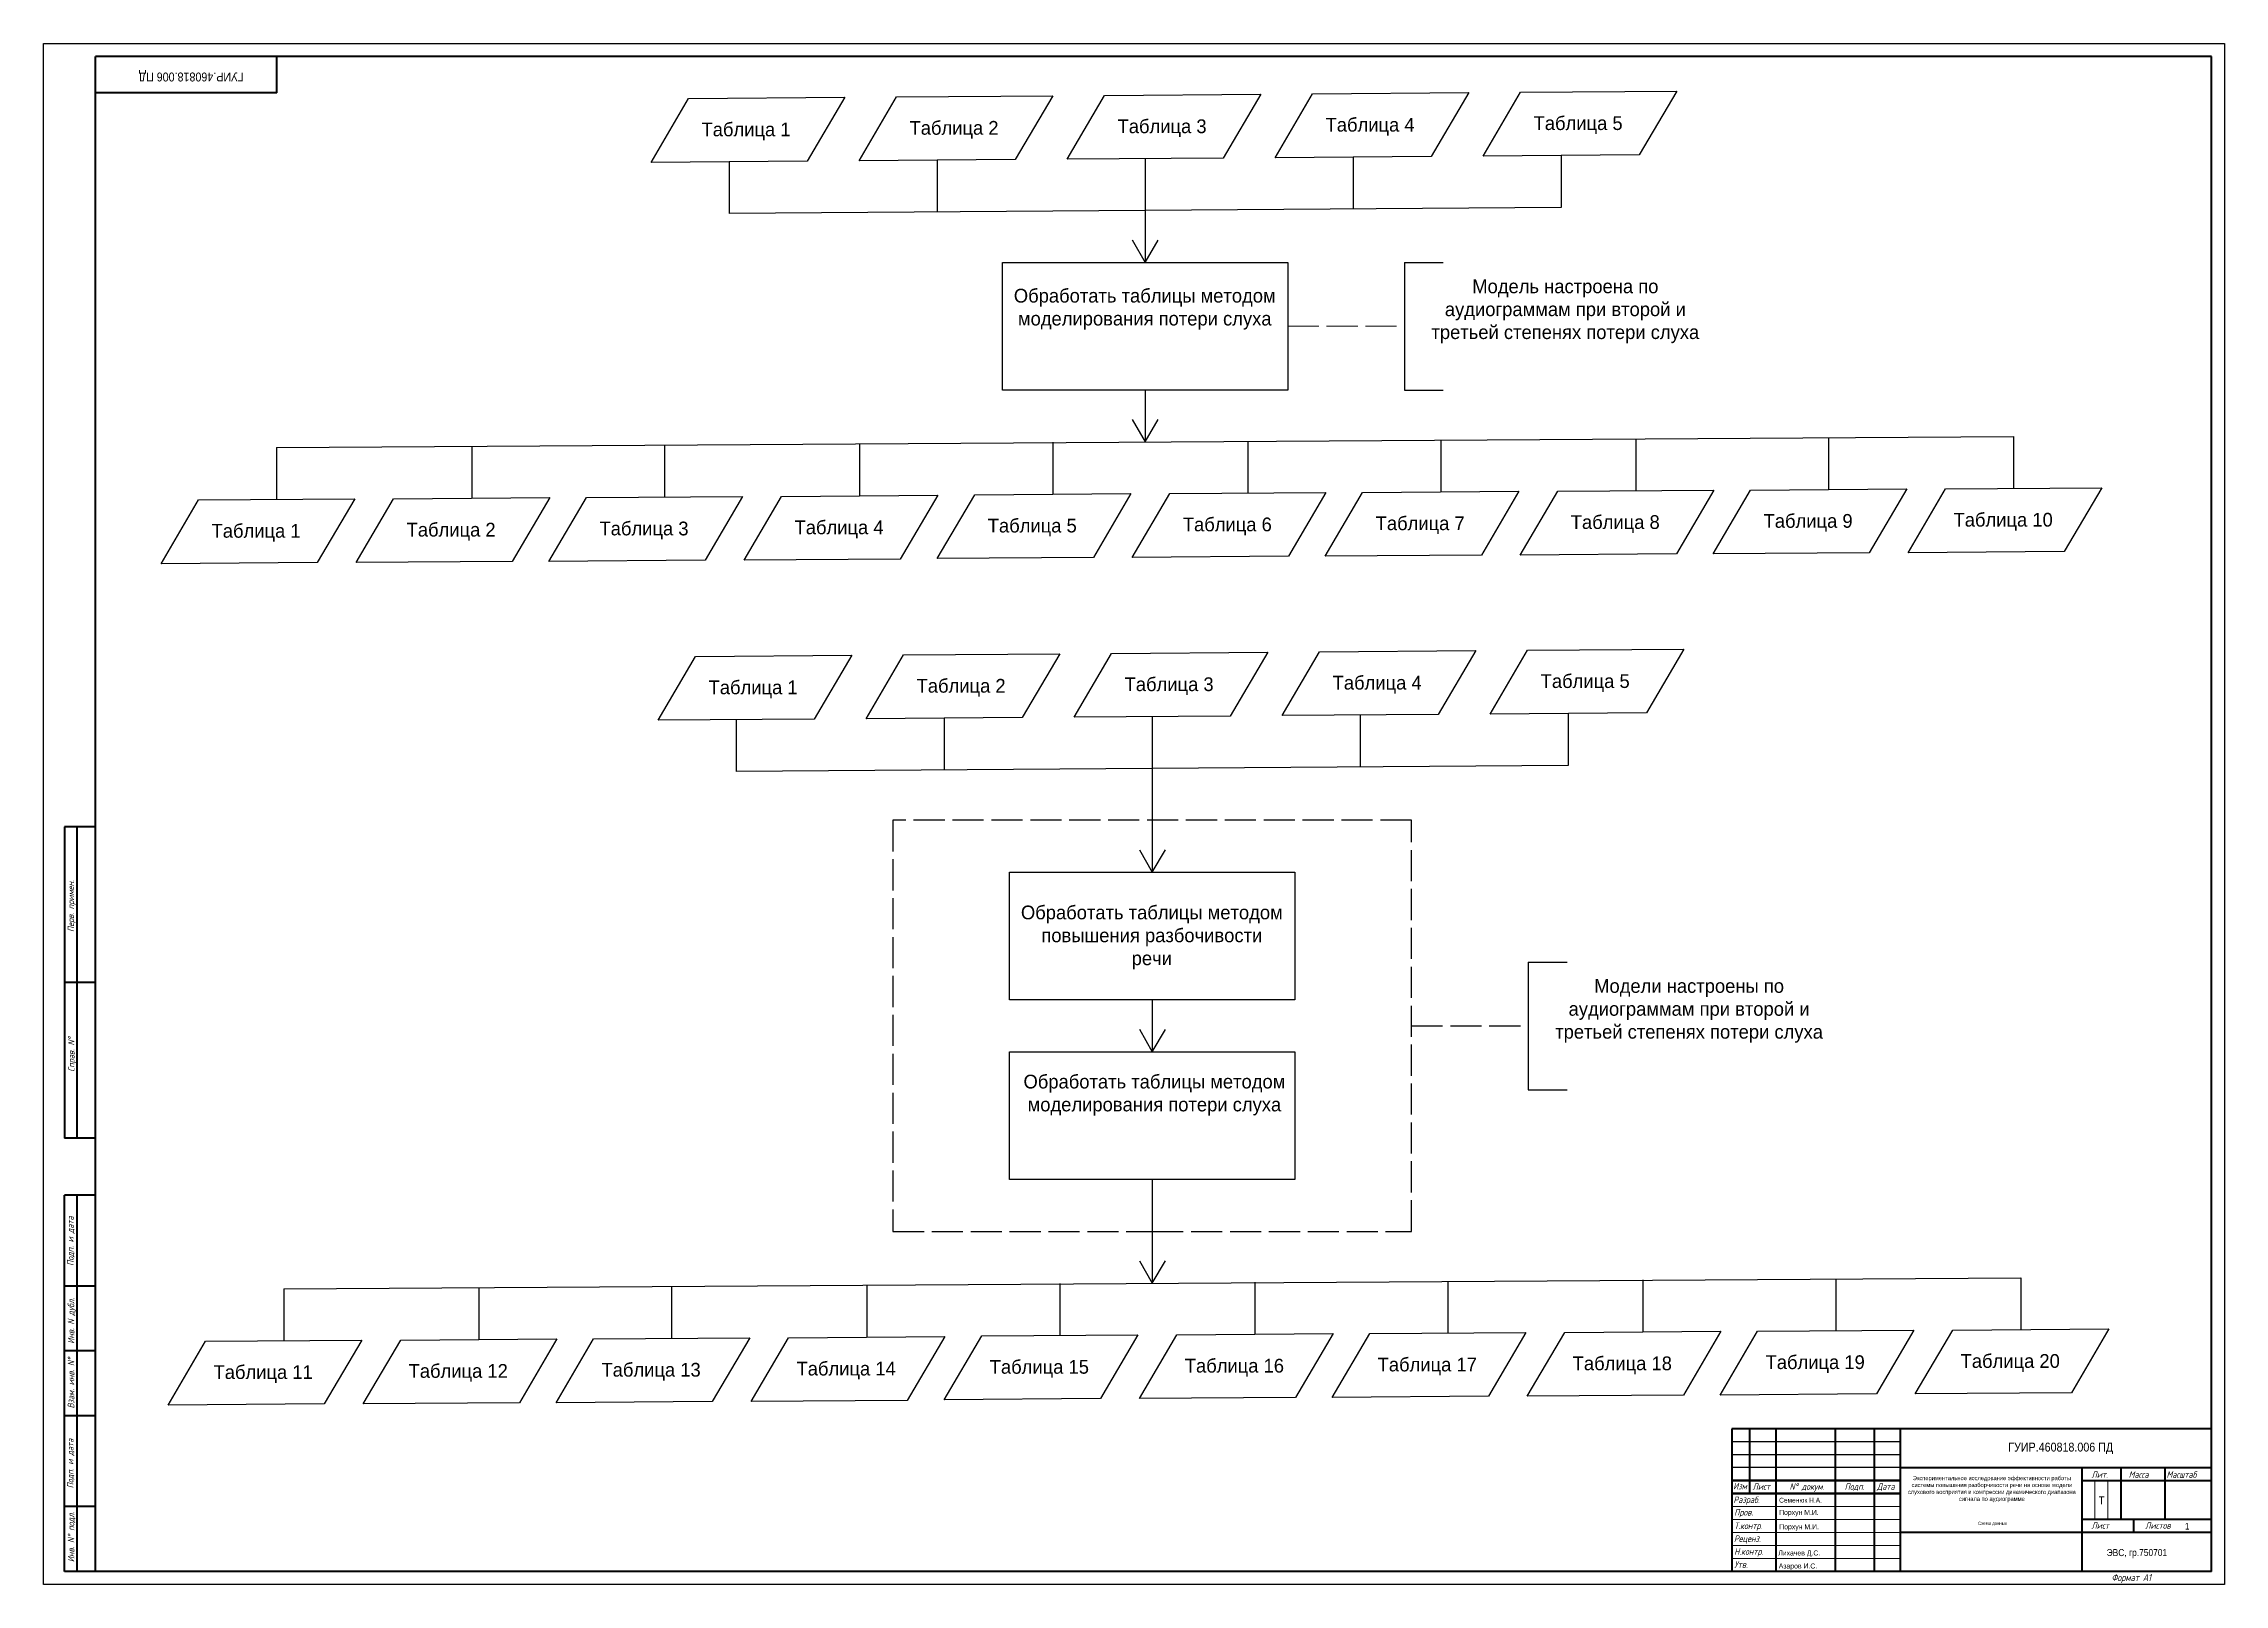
# Model space of a CAD drawing. Extents: x 21 to 3509, y 15 to 1466.
# Drawn here: x 1752 to 2593, y 795 to 1389 of the extents above; entities that cross this region are included whole.
import ezdxf

# ---------------------------------------------------------------- set-up
doc = ezdxf.new("R2010")
doc.units = 0
doc.header["$MEASUREMENT"] = 0
doc.linetypes.add('ACAD_ISO02W100', pattern=[15, 12, -3])
doc.layers.get('0').update_dxf_attribs({"linetype": 'CONTINUOUS'})
doc.layers.add('4-текст', color=7, linetype='CONTINUOUS', true_color=0x00ad00)
doc.layers.add('KONTUR', color=7, linetype='CONTINUOUS')
for name, color, linetype, lineweight in [('Основная', 7, 'CONTINUOUS', 40), ('текст', 7, 'CONTINUOUS', 30), ('тонкая', 7, 'CONTINUOUS', 20)]:
    doc.layers.add(name, color=color, linetype=linetype, lineweight=lineweight)
doc.styles.add('стиль1', font='romans.shx', dxfattribs={"width": 0.75, "oblique": 15, "height": 3.5})

msp = doc.modelspace()

# ---------------------------------------------------------------- texts
at = {"linetype": 'ByBlock', "lineweight": 30, "char_height": 5.3, "attachment_point": 1}
for s, insert, width in [('\\pxqc;{\\Ftxt|c204;Таблица 1}', (1971.62, 1358.88), 101.5774), ('\\pxqc;{\\Ftxt|c204;Таблица 2}', (2051.84, 1359.48), 101.5774), ('\\pxqc;{\\Ftxt|c204;Таблица 3}', (2132.07, 1360.09), 101.5774), ('\\pxqc;{\\Ftxt|c204;Таблица 4}', (2212.29, 1360.69), 101.5774), ('\\pxqc;{\\Ftxt|c204;Таблица 5}', (2292.51, 1361.29), 101.5774), ('\\pxqc;{\\Ftxt|c204;Модель настроена по аудиограммам при второй и третьей степенях потери слуха}', (2281.02, 1298.38), 114.7285), ('\\pxqc;{\\Ftxt|c204;Обработать таблицы методом моделирования потери слуха}', (2125.39, 1294.78), 101.5774), ('\\pxqc;{\\Ftxt|c204;Таблица 1}', (1782.68, 1204.12), 101.5774), ('\\pxqc;{\\Ftxt|c204;Таблица 2}', (1857.9, 1204.57), 101.5774), ('\\pxqc;{\\Ftxt|c204;Таблица 3}', (1932.28, 1205.02), 101.5774), ('\\pxqc;{\\Ftxt|c204;Таблица 4}', (2007.5, 1205.47), 101.5774), ('\\pxqc;{\\Ftxt|c204;Таблица 5}', (2082.01, 1206.14), 101.5774), ('\\pxqc;{\\Ftxt|c204;Таблица 6}', (2157.23, 1206.59), 101.5774), ('\\pxqc;{\\Ftxt|c204;Таблица 7}', (2231.61, 1207.04), 101.5774), ('\\pxqc;{\\Ftxt|c204;Таблица 8}', (2306.83, 1207.49), 101.5774), ('\\pxqc;{\\Ftxt|c204;Таблица 9}', (2381.21, 1207.95), 101.5774), ('\\pxqc;{\\Ftxt|c204;Таблица 10}', (2456.43, 1208.4), 101.5774), ('\\pxqc;{\\Ftxt|c204;Таблица 1}', (1974.35, 1143.78), 101.5774), ('\\pxqc;{\\Ftxt|c204;Таблица 2}', (2054.57, 1144.38), 101.5774), ('\\pxqc;{\\Ftxt|c204;Таблица 3}', (2134.79, 1144.98), 101.5774), ('\\pxqc;{\\Ftxt|c204;Таблица 4}', (2215.02, 1145.58), 101.5774), ('\\pxqc;{\\Ftxt|c204;Таблица 5}', (2295.24, 1146.18), 101.5774), ('\\pxqc;{\\Ftxt|c204;Обработать таблицы методом повышения разбочивости речи}', (2128.12, 1057), 101.5774), ('\\pxqc;{\\Ftxt|c204;Модели настроены по аудиограммам при второй и третьей степенях потери слуха}', (2328.74, 1028.66), 114.7285), ('\\pxqc;{\\Ftxt|c204;Обработать таблицы методом моделирования потери слуха}', (2129.12, 991.79), 101.5774), ('\\pxqc;{\\Ftxt|c204;Таблица 17}', (2234.34, 882.71), 101.5774), ('\\pxqc;{\\Ftxt|c204;Таблица 18}', (2309.56, 883.16), 101.5774), ('\\pxqc;{\\Ftxt|c204;Таблица 19}', (2383.94, 883.61), 101.5774), ('\\pxqc;{\\Ftxt|c204;Таблица 20}', (2459.16, 884.07), 101.5774), ('\\pxqc;{\\Ftxt|c204;Таблица 11}', (1785.4, 879.79), 101.5774), ('\\pxqc;{\\Ftxt|c204;Таблица 12}', (1860.63, 880.24), 101.5774), ('\\pxqc;{\\Ftxt|c204;Таблица 13}', (1935.01, 880.69), 101.5774), ('\\pxqc;{\\Ftxt|c204;Таблица 14}', (2010.23, 881.14), 101.5774), ('\\pxqc;{\\Ftxt|c204;Таблица 15}', (2084.74, 881.81), 101.5774), ('\\pxqc;{\\Ftxt|c204;Таблица 16}', (2159.96, 882.26), 101.5774)]:
    msp.add_mtext(s, dxfattribs=dict(at, insert=insert, width=width))
at = {"layer": '4-текст', "lineweight": -3, "width": 0.9}
msp.add_text('ГУИР.460818.006 ПД', height=3.43, rotation=180, dxfattribs=at).set_placement((1828.69, 1378.15))
for s, height, p in [('ГУИР.460818.006 ПД', 3.43, (2509.2, 846.51)), ('Семенюк Н.А.', 1.8564, (2420.82, 826.82)), ('Т', 3.09, (2544.04, 826.13)), ('Порхун М.И.', 1.9291, (2420.82, 822.08)), ('Порхун М.И.', 1.9291, (2420.88, 816.55)), ('1', 2.5, (2577.32, 816.45)), ('Лихачев Д.С.', 1.9291, (2420.49, 806.44)), ('ЭВС, гр.750701', 2.695, (2547.12, 806.21)), ('Азаров И.С.', 1.9291, (2420.67, 801.42))]:
    msp.add_text(s, height=height, dxfattribs=at).set_placement(p)
at = {"layer": '4-текст', "attachment_point": 1}
for s, width, heights, insert, char_height in [('\\pxqc;{\\Ftxt|c204;\\H0.8x;Экспериментальное исследование эффективности работы системы повышения разборчивости речи на основе модели слухового восприятия и компрессии динамического диапазона сигнала по аудиограмме\\H1.25x;  }', 67.2087, [18.25], (2469.26, 837.07), 2), ('\\pxi-3,l4,qc,t4;{\\Ftxt|c204;Схема^Iданных}', 70, [5.73], (2467.54, 819.44), 1.2)]:
    msp.add_mtext_dynamic_manual_height_columns(s, width=width, gutter_width=35, heights=heights, dxfattribs=dict(at, insert=insert, char_height=char_height))
at = {"layer": 'текст', "style": 'стиль1', "oblique": 15, "width": 0.75}
for s, p in [('Перв. примен.', (1763.29, 1046.81)), ('Справ. N%%d', (1763.45, 992.93)), ('Подп. и дата', (1763.11, 918.07)), ('Инв. N дубл.', (1763.36, 888.05)), ('Взам. инв. N%%d', (1763.36, 863.12)), ('Подп. и дата', (1763.06, 832.33)), ('Инв. N%%d подл.', (1763.36, 803.87))]:
    msp.add_text(s, height=2.5, rotation=90, dxfattribs=at).set_placement(p)
for s, height, p in [('Изм', 2.5, (2403.08, 831.91)), ('Лист', 2.5, (2410.56, 831.76)), ('N%%d докум. ', 2.5, (2424.84, 831.76)), ('Подп.', 2.5, (2446.09, 831.76)), ('Дата', 2.5, (2458.55, 831.76)), ('Лит.', 2.5, (2541.26, 836.37)), ('Масса', 2.5, (2555.63, 836.37)), ('Масштаб', 2.5, (2570.22, 836.37)), ('Разраб.', 2.5, (2403.2, 826.66)), ('Пров.', 2.5, (2403.5, 821.83)), ('Т.контр.', 2.5, (2403.5, 816.63)), ('Лист', 2.5, (2541.26, 816.75)), ('Листов', 2.5, (2561.98, 816.75)), ('Реценз.', 2.5, (2403.4, 811.66)), ('Н.контр.', 2.5, (2403.5, 806.71)), ('Утв.', 2.5, (2403.5, 801.69)), ('Формат А1', 2.75, (2549, 796.55))]:
    msp.add_text(s, height=height, dxfattribs=at).set_placement(p)

# ---------------------------------------------------------------- linework, layer by layer
at = {"linetype": 'ByBlock', "lineweight": 30}
for p, q in [((2336.78, 1346.16), (2336.78, 1326.16)), ((2015.89, 1343.76), (2015.89, 1323.76)), ((2096.11, 1344.36), (2096.11, 1324.36)), ((2176.33, 1344.96), (2176.33, 1324.96)), ((2256.56, 1345.56), (2256.56, 1325.56)), ((2336.78, 1326.16), (2015.89, 1323.76)), ((2176.33, 1324.96), (2176.33, 1304.96)), ((2171.37, 1313.64), (2176.33, 1304.96)), ((2176.33, 1304.96), (2181.41, 1313.57)), ((2276.33, 1304.96), (2276.33, 1255.73)), ((2276.33, 1304.96), (2291.33, 1304.96)), ((2176.33, 1255.73), (2176.33, 1235.73)), ((2276.33, 1255.73), (2291.33, 1255.73)), ((1841.4, 1233.61), (2511.27, 1237.86)), ((2171.37, 1244.41), (2176.33, 1235.73)), ((2176.33, 1235.73), (2181.41, 1244.35)), ((2290.33, 1236.53), (2290.33, 1216.53)), ((2365.56, 1236.98), (2365.56, 1216.98)), ((2439.93, 1237.43), (2439.93, 1217.43)), ((2511.27, 1237.86), (2511.27, 1217.86)), ((1841.4, 1233.61), (1841.4, 1213.61)), ((1916.62, 1234.06), (1916.62, 1214.06)), ((1991, 1234.51), (1991, 1214.51)), ((2066.22, 1234.96), (2066.22, 1214.96)), ((2140.73, 1235.63), (2140.73, 1215.63)), ((2215.95, 1236.08), (2215.95, 1216.08)), ((2018.62, 1128.65), (2018.62, 1108.65)), ((2098.84, 1129.26), (2098.84, 1109.26)), ((2179.06, 1129.86), (2179.06, 1109.86)), ((2259.28, 1130.46), (2259.28, 1110.46)), ((2339.5, 1131.06), (2339.5, 1111.06)), ((2339.5, 1111.06), (2018.62, 1108.65)), ((2179.06, 1109.86), (2179.06, 1069.86)), ((2174.1, 1078.54), (2179.06, 1069.86)), ((2179.06, 1069.86), (2184.14, 1078.47)), ((2324.06, 1035.24), (2324.06, 986.01)), ((2324.06, 1035.24), (2339.06, 1035.24)), ((2179.06, 1020.63), (2179.06, 1000.63)), ((2174.1, 1009.31), (2179.06, 1000.63)), ((2179.06, 1000.63), (2184.14, 1009.24)), ((2324.06, 986.01), (2339.06, 986.01)), ((2179.06, 951.4), (2179.06, 911.4)), ((2174.1, 920.08), (2179.06, 911.4)), ((2179.06, 911.4), (2184.14, 920.01)), ((1844.13, 909.28), (2514, 913.52)), ((1844.13, 909.28), (1844.13, 889.28)), ((1919.35, 909.73), (1919.35, 889.73)), ((1993.73, 910.18), (1993.73, 890.18)), ((2068.95, 910.63), (2068.95, 890.63)), ((2143.46, 911.3), (2143.46, 891.3)), ((2218.68, 911.75), (2218.68, 891.75)), ((2293.06, 912.2), (2293.06, 892.2)), ((2368.28, 912.65), (2368.28, 892.65)), ((2442.66, 913.1), (2442.66, 893.1)), ((2514, 913.52), (2514, 893.52))]:
    msp.add_line(p, q, dxfattribs=at)
at = {"linetype": 'ACAD_ISO02W100', "lineweight": 20}
msp.add_line((2231.33, 1280.35), (2276.33, 1280.35), dxfattribs=at)
at = {"linetype": 'ACAD_ISO02W100', "lineweight": 25}
for p, q in [((2279.06, 1089.86), (2079.06, 1089.86)), ((2079.06, 1089.86), (2079.06, 931.4)), ((2279.06, 931.4), (2279.06, 1089.86)), ((2279.06, 1010.63), (2324.06, 1010.63)), ((2079.06, 931.4), (2179.06, 931.4)), ((2179.06, 931.4), (2279.06, 931.4))]:
    msp.add_line(p, q, dxfattribs=at)
for p, q in [((2467.54, 850.3), (2402.54, 850.3)), ((2467.54, 845.3), (2402.54, 845.3)), ((2467.54, 840.3), (2402.54, 840.3)), ((2537.54, 800.3), (2537.54, 800.3))]:
    msp.add_line(p, q)
at = {"lineweight": 50}
for p, q in [((2467.54, 835.3), (2402.54, 835.3)), ((2467.54, 830.3), (2402.54, 830.3))]:
    msp.add_line(p, q, dxfattribs=at)
at = {"linetype": 'ByBlock', "lineweight": 30}
for points in [[(2366.89, 1346.39), (2306.67, 1345.94), (2321.12, 1370.55), (2381.34, 1371)], [(2046, 1343.98), (1985.78, 1343.53), (2000.23, 1368.15), (2060.46, 1368.6)], [(2126.22, 1344.58), (2066, 1344.13), (2080.46, 1368.75), (2140.68, 1369.2)], [(2206.45, 1345.18), (2146.22, 1344.73), (2160.68, 1369.35), (2220.9, 1369.8)], [(2286.67, 1345.79), (2226.44, 1345.33), (2240.9, 1369.95), (2301.12, 1370.4)], [(2231.33, 1255.73), (2121.33, 1255.73), (2121.33, 1304.96), (2231.33, 1304.96)], [(1857.06, 1189.22), (1796.83, 1188.77), (1811.29, 1213.38), (1871.51, 1213.83)], [(1932.28, 1189.67), (1872.06, 1189.22), (1886.51, 1213.83), (1946.73, 1214.28)], [(2006.66, 1190.12), (1946.43, 1189.67), (1960.89, 1214.28), (2021.11, 1214.73)], [(2081.88, 1190.57), (2021.66, 1190.12), (2036.11, 1214.73), (2096.33, 1215.19)], [(2156.39, 1191.24), (2096.17, 1190.79), (2110.62, 1215.4), (2170.84, 1215.86)], [(2231.61, 1191.69), (2171.39, 1191.24), (2185.84, 1215.86), (2246.06, 1216.31)], [(2305.99, 1192.14), (2245.77, 1191.69), (2260.22, 1216.31), (2320.44, 1216.76)], [(2381.21, 1192.59), (2320.99, 1192.14), (2335.44, 1216.76), (2395.67, 1217.21)], [(2455.59, 1193.05), (2395.37, 1192.59), (2409.82, 1217.21), (2470.05, 1217.66)], [(2530.81, 1193.5), (2470.59, 1193.05), (2485.05, 1217.66), (2545.27, 1218.11)], [(2048.73, 1128.88), (1988.51, 1128.43), (2002.96, 1153.04), (2063.18, 1153.49)], [(2128.95, 1129.48), (2068.73, 1129.03), (2083.18, 1153.64), (2143.41, 1154.1)], [(2209.17, 1130.08), (2148.95, 1129.63), (2163.4, 1154.24), (2223.63, 1154.7)], [(2289.39, 1130.68), (2229.17, 1130.23), (2243.63, 1154.85), (2303.85, 1155.3)], [(2369.62, 1131.28), (2309.39, 1130.83), (2323.85, 1155.45), (2384.07, 1155.9)], [(2234.06, 1020.63), (2124.06, 1020.63), (2124.06, 1069.86), (2234.06, 1069.86)], [(2234.06, 951.4), (2124.06, 951.4), (2124.06, 1000.63), (2234.06, 1000.63)], [(2159.11, 866.91), (2098.89, 866.46), (2113.35, 891.07), (2173.57, 891.52)], [(2234.34, 867.36), (2174.11, 866.91), (2188.57, 891.52), (2248.79, 891.98)], [(2308.72, 867.81), (2248.49, 867.36), (2262.95, 891.98), (2323.17, 892.43)], [(2383.94, 868.26), (2323.72, 867.81), (2338.17, 892.43), (2398.39, 892.88)], [(2458.32, 868.71), (2398.1, 868.26), (2412.55, 892.88), (2472.77, 893.33)], [(2533.54, 869.16), (2473.32, 868.71), (2487.77, 893.33), (2547.99, 893.78)], [(1859.78, 864.89), (1799.56, 864.44), (1814.02, 889.05), (1874.24, 889.5)], [(1935.01, 865.34), (1874.78, 864.89), (1889.24, 889.5), (1949.46, 889.95)], [(2009.38, 865.79), (1949.16, 865.34), (1963.62, 889.95), (2023.84, 890.4)], [(2084.61, 866.24), (2024.38, 865.79), (2038.84, 890.4), (2099.06, 890.85)]]:
    msp.add_lwpolyline(points, close=True, dxfattribs=at)
at = {"layer": 'KONTUR'}
for p, q in [((1751.54, 795.3), (1751.54, 1389.3)), ((1751.54, 1389.3), (2592.54, 1389.3)), ((2592.54, 1389.3), (2592.54, 795.3)), ((2592.54, 795.3), (1751.54, 795.3))]:
    msp.add_line(p, q, dxfattribs=at)
at = {"layer": 'Основная'}
for p, q in [((1771.54, 840.3), (1771.54, 1384.3)), ((2587.54, 1384.3), (1771.54, 1384.3)), ((1841.54, 1370.3), (1841.54, 1384.3)), ((2587.54, 800.3), (2587.54, 1384.3)), ((1841.54, 1370.3), (1771.54, 1370.3)), ((1759.54, 1087.3), (1759.54, 967.3)), ((1771.54, 1087.3), (1759.54, 1087.3)), ((1764.54, 967.3), (1764.54, 1087.3)), ((1771.54, 1027.3), (1759.54, 1027.3)), ((1771.54, 967.3), (1759.54, 967.3)), ((1759.54, 800.3), (1759.54, 945.3)), ((1771.54, 945.3), (1759.54, 945.3)), ((1764.54, 800.3), (1764.54, 945.3)), ((1771.54, 910.3), (1759.54, 910.3)), ((1771.54, 885.3), (1759.54, 885.3)), ((1771.54, 860.3), (1759.54, 860.3)), ((2402.54, 855.3), (2402.54, 800.3)), ((2587.54, 855.3), (2402.54, 855.3)), ((2409.54, 830.3), (2409.54, 855.3)), ((2419.54, 855.3), (2419.54, 800.3)), ((2442.54, 800.3), (2442.54, 855.3)), ((2457.54, 855.3), (2457.54, 800.3)), ((2467.54, 855.3), (2467.54, 800.3)), ((1771.54, 800.3), (1771.54, 840.3)), ((2467.54, 840.3), (2587.54, 840.3)), ((2537.54, 840.3), (2537.54, 800.3)), ((2537.54, 835.3), (2587.54, 835.3)), ((2552.54, 840.3), (2552.54, 820.3)), ((2569.54, 840.3), (2569.54, 820.3)), ((1771.54, 825.3), (1759.54, 825.3)), ((2587.54, 820.3), (2537.54, 820.3)), ((2557.54, 820.3), (2557.54, 815.3)), ((2587.54, 815.3), (2467.54, 815.3)), ((2587.54, 800.3), (1759.54, 800.3))]:
    msp.add_line(p, q, dxfattribs=at)
at = {"layer": 'тонкая'}
for p, q in [((2542.53, 835.09), (2542.53, 820.3)), ((2547.6, 835.09), (2547.6, 820.3)), ((2402.54, 825.3), (2467.54, 825.3)), ((2467.54, 820.3), (2402.54, 820.3)), ((2467.54, 815.3), (2402.54, 815.3))]:
    msp.add_line(p, q, dxfattribs=at)
for points in [[(2402.54, 810.3), (2467.54, 810.3)], [(2402.54, 805.3), (2467.54, 805.3)]]:
    msp.add_lwpolyline(points, dxfattribs=at)

msp.set_redraw_order([(e.dxf.handle, doc.entitydb.next_handle()) for e in msp.query("TEXT MTEXT ATTDEF DIMENSION ARC_DIMENSION")])  # texts and dimensions are drawn at this point

doc.saveas('drawing.dxf')
